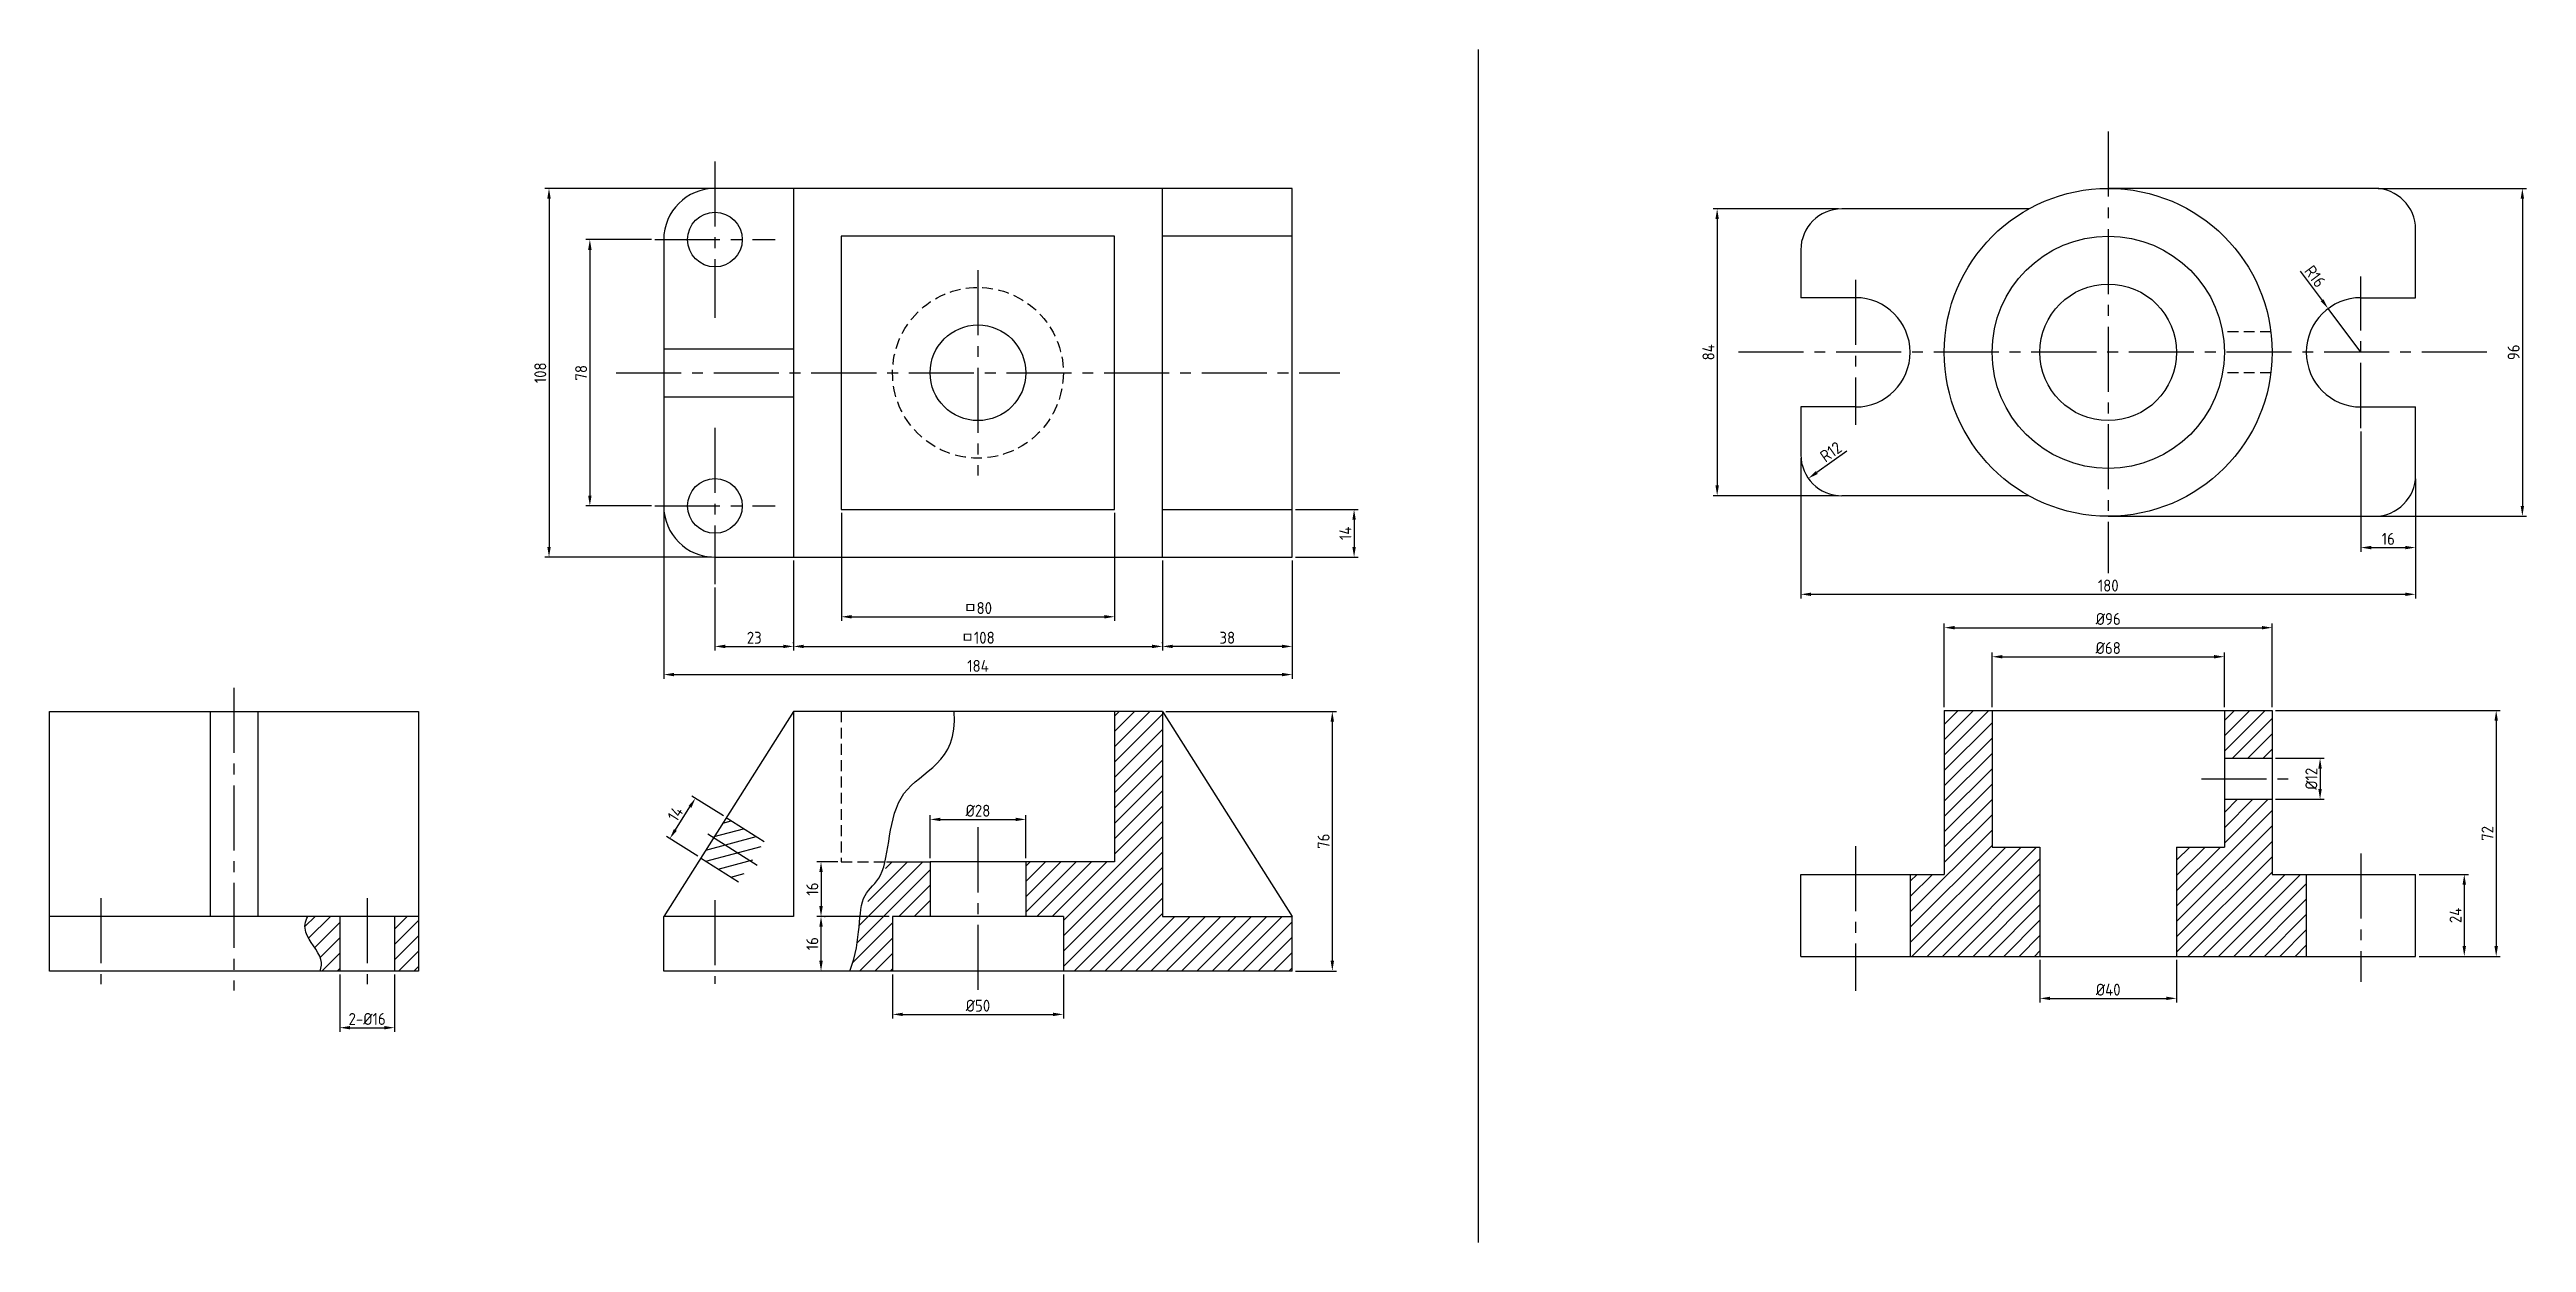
# Model space of a CAD drawing. Header units: millimetres. Extents: x 0 to 3615, y 0 to 1042.
# Drawn here: x 2890 to 3615, y 231 to 580 of the extents above; entities that cross this region are included whole.
import ezdxf

# ---------------------------------------------------------------- set-up
doc = ezdxf.new("R2010")
doc.units = ezdxf.units.MM
doc.linetypes.add('CENTER2', pattern=[28.575, 19.05, -3.175, 3.175, -3.175])
doc.linetypes.add('HIDDEN2', pattern=[4.7625, 3.175, -1.5875])
for name, color, linetype in [('가는실선', 7, 'Continuous'), ('숨은선', 2, 'HIDDEN2'), ('외형선', 3, 'Continuous'), ('중심선', 7, 'CENTER2')]:
    doc.layers.add(name, color=color, linetype=linetype)
doc.styles.get("Standard").update_dxf_attribs({"font": 'isocp.shx', "bigfont": 'whgtxt.shx'})
doc.dimstyles.new('ISO-25', dxfattribs={"dimtxt": 3.5, "dimasz": 3, "dimexe": 1.2, "dimexo": 1, "dimgap": 0.8, "dimtad": 1, "dimdec": 3, "dimdsep": 46, "dimtxsty": 'Standard', "dimcen": 0, "dimclrd": 7, "dimclre": 7, "dimclrt": 2, "dimadec": 0, "dimazin": 2, "dimtfac": 1, "dimtdec": 3, "dimtmove": 0, "dimatfit": 3, "dimfxl": 0, "dimlwd": -1, "dimlwe": -1, "dimarcsym": 0})

msp = doc.modelspace()

# ---------------------------------------------------------------- blocks, each defined once
blk = doc.blocks.new('*D84')
at = {"layer": 'Defpoints', "color": 0}
for p in [(3067.05, 524.67), (3048.04, 446.67), (3067.05, 446.67)]:
    blk.add_point(p, dxfattribs=at)
at = {"layer": '외형선', "color": 7}
for p, q in [((3066.05, 524.67), (3046.84, 524.67)), ((3048.04, 521.67), (3048.04, 449.67)), ((3066.05, 446.67), (3046.84, 446.67))]:
    blk.add_line(p, q, dxfattribs=at)
for points in [[(3047.54, 521.67), (3048.54, 521.67), (3048.04, 524.67)], [(3047.54, 449.67), (3048.54, 449.67), (3048.04, 446.67)]]:
    blk.add_solid(points, dxfattribs=at)
at = {"layer": '외형선', "color": 2, "insert": (3045.49, 485.67), "char_height": 3.5, "attachment_point": 5, "rotation": 90}
blk.add_mtext('78', dxfattribs=at)
blk = doc.blocks.new('*D85')
at = {"layer": 'Defpoints', "color": 0}
for p in [(3084.67, 539.67), (3036.08, 431.67), (3084.67, 431.67)]:
    blk.add_point(p, dxfattribs=at)
at = {"layer": '외형선', "color": 7}
for p, q in [((3083.67, 539.67), (3034.88, 539.67)), ((3036.08, 536.67), (3036.08, 434.67)), ((3083.67, 431.67), (3034.88, 431.67))]:
    blk.add_line(p, q, dxfattribs=at)
for points in [[(3035.58, 536.67), (3036.58, 536.67), (3036.08, 539.67)], [(3035.58, 434.67), (3036.58, 434.67), (3036.08, 431.67)]]:
    blk.add_solid(points, dxfattribs=at)
at = {"layer": '외형선', "color": 2, "insert": (3033.53, 485.67), "char_height": 3.5, "attachment_point": 5, "rotation": 90}
blk.add_mtext('108', dxfattribs=at)
blk = doc.blocks.new('*D86')
at = {"layer": 'Defpoints', "color": 0}
for p in [(3253.67, 445.67), (3253.67, 431.67), (3271.79, 431.67)]:
    blk.add_point(p, dxfattribs=at)
at = {"layer": '외형선', "color": 7}
for p, q in [((3254.67, 445.67), (3272.99, 445.67)), ((3271.79, 442.67), (3271.79, 434.67)), ((3254.67, 431.67), (3272.99, 431.67))]:
    blk.add_line(p, q, dxfattribs=at)
for points in [[(3271.29, 442.67), (3272.29, 442.67), (3271.79, 445.67)], [(3271.29, 434.67), (3272.29, 434.67), (3271.79, 431.67)]]:
    blk.add_solid(points, dxfattribs=at)
at = {"layer": '외형선', "color": 2, "insert": (3269.24, 438.67), "char_height": 3.5, "attachment_point": 5, "rotation": 90}
blk.add_mtext('14', dxfattribs=at)
blk = doc.blocks.new('*D87')
at = {"layer": 'Defpoints', "color": 0}
for p in [(3121.67, 445.67), (3201.67, 445.67), (3201.67, 414.23)]:
    blk.add_point(p, dxfattribs=at)
at = {"layer": '외형선', "color": 7}
for p, q in [((3121.67, 444.67), (3121.67, 413.03)), ((3201.67, 444.67), (3201.67, 413.03)), ((3124.67, 414.23), (3198.67, 414.23))]:
    blk.add_line(p, q, dxfattribs=at)
for points in [[(3124.67, 414.73), (3124.67, 413.73), (3121.67, 414.23)], [(3198.67, 414.73), (3198.67, 413.73), (3201.67, 414.23)]]:
    blk.add_solid(points, dxfattribs=at)
at = {"layer": '외형선', "color": 2, "insert": (3161.67, 416.78), "char_height": 3.5, "attachment_point": 5}
blk.add_mtext('ㅁ80', dxfattribs=at)
blk = doc.blocks.new('*D88')
at = {"layer": 'Defpoints', "color": 0}
for p in [(3107.67, 431.67), (3215.67, 431.67), (3215.67, 405.55)]:
    blk.add_point(p, dxfattribs=at)
at = {"layer": '외형선', "color": 7}
for p, q in [((3107.67, 430.67), (3107.67, 404.35)), ((3215.67, 430.67), (3215.67, 404.35)), ((3110.67, 405.55), (3212.67, 405.55))]:
    blk.add_line(p, q, dxfattribs=at)
for points in [[(3110.67, 406.05), (3110.67, 405.05), (3107.67, 405.55)], [(3212.67, 406.05), (3212.67, 405.05), (3215.67, 405.55)]]:
    blk.add_solid(points, dxfattribs=at)
at = {"layer": '외형선', "color": 2, "insert": (3161.67, 408.1), "char_height": 3.5, "attachment_point": 5}
blk.add_mtext('ㅁ108', dxfattribs=at)
blk = doc.blocks.new('*D89')
at = {"layer": 'Defpoints', "color": 0}
for p in [(3215.67, 386.5), (3253.67, 310.5), (3265.42, 310.5)]:
    blk.add_point(p, dxfattribs=at)
at = {"layer": '외형선', "color": 7}
for p, q in [((3216.67, 386.5), (3266.62, 386.5)), ((3265.42, 383.5), (3265.42, 313.5)), ((3254.67, 310.5), (3266.62, 310.5))]:
    blk.add_line(p, q, dxfattribs=at)
for points in [[(3264.92, 383.5), (3265.92, 383.5), (3265.42, 386.5)], [(3264.92, 313.5), (3265.92, 313.5), (3265.42, 310.5)]]:
    blk.add_solid(points, dxfattribs=at)
at = {"layer": '외형선', "color": 2, "insert": (3262.87, 348.5), "char_height": 3.5, "attachment_point": 5, "rotation": 90}
blk.add_mtext('76', dxfattribs=at)
blk = doc.blocks.new('*D90')
at = {"layer": 'Defpoints', "color": 0}
for p in [(2974.84, 310.5), (2990.84, 310.5), (2990.84, 293.91)]:
    blk.add_point(p, dxfattribs=at)
at = {"layer": '외형선', "color": 7}
for p, q in [((2974.84, 309.5), (2974.84, 292.71)), ((2990.84, 309.5), (2990.84, 292.71)), ((2977.84, 293.91), (2987.84, 293.91))]:
    blk.add_line(p, q, dxfattribs=at)
for points in [[(2977.84, 294.41), (2977.84, 293.41), (2974.84, 293.91)], [(2987.84, 294.41), (2987.84, 293.41), (2990.84, 293.91)]]:
    blk.add_solid(points, dxfattribs=at)
at = {"layer": '외형선', "color": 2, "insert": (2982.84, 296.46), "char_height": 3.5, "attachment_point": 5}
blk.add_mtext('2-%%C16', dxfattribs=at)
blk = doc.blocks.new('*D92')
at = {"layer": 'Defpoints', "color": 0}
for p in [(3175.67, 354.89), (3147.67, 342.5), (3175.67, 342.5)]:
    blk.add_point(p, dxfattribs=at)
at = {"layer": '외형선', "color": 7}
for p, q in [((3147.67, 343.5), (3147.67, 356.09)), ((3175.67, 343.5), (3175.67, 356.09)), ((3150.67, 354.89), (3172.67, 354.89))]:
    blk.add_line(p, q, dxfattribs=at)
for points in [[(3150.67, 355.39), (3150.67, 354.39), (3147.67, 354.89)], [(3172.67, 355.39), (3172.67, 354.39), (3175.67, 354.89)]]:
    blk.add_solid(points, dxfattribs=at)
at = {"layer": '외형선', "color": 2, "insert": (3161.67, 357.44), "char_height": 3.5, "attachment_point": 5}
blk.add_mtext('%%C28', dxfattribs=at)
blk = doc.blocks.new('*D93')
at = {"layer": 'Defpoints', "color": 0}
for p in [(3136.67, 310.5), (3186.67, 310.5), (3186.67, 297.8)]:
    blk.add_point(p, dxfattribs=at)
at = {"layer": '외형선', "color": 7}
for p, q in [((3136.67, 309.5), (3136.67, 296.6)), ((3186.67, 309.5), (3186.67, 296.6)), ((3139.67, 297.8), (3183.67, 297.8))]:
    blk.add_line(p, q, dxfattribs=at)
for points in [[(3139.67, 298.3), (3139.67, 297.3), (3136.67, 297.8)], [(3183.67, 298.3), (3183.67, 297.3), (3186.67, 297.8)]]:
    blk.add_solid(points, dxfattribs=at)
at = {"layer": '외형선', "color": 2, "insert": (3161.67, 300.35), "char_height": 3.5, "attachment_point": 5}
blk.add_mtext('%%C50', dxfattribs=at)
blk = doc.blocks.new('*D94')
at = {"layer": 'Defpoints', "color": 0}
for p in [(3078.96, 361.11), (3087.97, 355.4), (3080.48, 343.57)]:
    blk.add_point(p, dxfattribs=at)
at = {"layer": '외형선', "color": 7}
for p, q in [((3073.07, 351.81), (3077.35, 358.57)), ((3087.12, 355.94), (3077.94, 361.75)), ((3079.63, 344.11), (3070.45, 349.92))]:
    blk.add_line(p, q, dxfattribs=at)
for points in [[(3076.93, 358.84), (3077.77, 358.3), (3078.96, 361.11)], [(3072.65, 352.08), (3073.49, 351.55), (3071.47, 349.28)]]:
    blk.add_solid(points, dxfattribs=at)
at = {"layer": '외형선', "color": 2, "insert": (3073.06, 356.56), "char_height": 3.5, "attachment_point": 5, "rotation": 57.65256}
blk.add_mtext('14', dxfattribs=at)
blk = doc.blocks.new('*D95')
at = {"layer": 'Defpoints', "color": 0}
for p in [(3115.72, 326.5), (3136.67, 326.5), (3121.14, 310.5)]:
    blk.add_point(p, dxfattribs=at)
at = {"layer": '외형선', "color": 7}
for p, q in [((3135.67, 326.5), (3114.52, 326.5)), ((3115.72, 313.5), (3115.72, 323.5)), ((3120.14, 310.5), (3114.52, 310.5))]:
    blk.add_line(p, q, dxfattribs=at)
for points in [[(3115.22, 323.5), (3116.22, 323.5), (3115.72, 326.5)], [(3115.22, 313.5), (3116.22, 313.5), (3115.72, 310.5)]]:
    blk.add_solid(points, dxfattribs=at)
at = {"layer": '외형선', "color": 2, "insert": (3113.17, 318.5), "char_height": 3.5, "attachment_point": 5, "rotation": 90}
blk.add_mtext('16', dxfattribs=at)
blk = doc.blocks.new('*D96')
at = {"layer": 'Defpoints', "color": 0}
for p in [(3121.67, 342.5), (3115.72, 326.5), (3115.72, 326.5)]:
    blk.add_point(p, dxfattribs=at)
at = {"layer": '외형선', "color": 7}
for p, q in [((3120.67, 342.5), (3114.52, 342.5)), ((3115.72, 339.5), (3115.72, 329.5)), ((3116.72, 326.5), (3116.92, 326.5))]:
    blk.add_line(p, q, dxfattribs=at)
for points in [[(3115.22, 339.5), (3116.22, 339.5), (3115.72, 342.5)], [(3115.22, 329.5), (3116.22, 329.5), (3115.72, 326.5)]]:
    blk.add_solid(points, dxfattribs=at)
at = {"layer": '외형선', "color": 2, "insert": (3113.17, 334.5), "char_height": 3.5, "attachment_point": 5, "rotation": 90}
blk.add_mtext('16', dxfattribs=at)
blk = doc.blocks.new('*D97')
at = {"layer": 'Defpoints', "color": 0}
for p in [(3084.67, 423.78), (3107.67, 405.55), (3107.67, 405.55)]:
    blk.add_point(p, dxfattribs=at)
at = {"layer": '외형선', "color": 7}
for p, q in [((3084.67, 422.78), (3084.67, 404.35)), ((3107.67, 406.55), (3107.67, 406.75)), ((3087.67, 405.55), (3104.67, 405.55))]:
    blk.add_line(p, q, dxfattribs=at)
for points in [[(3087.67, 406.05), (3087.67, 405.05), (3084.67, 405.55)], [(3104.67, 406.05), (3104.67, 405.05), (3107.67, 405.55)]]:
    blk.add_solid(points, dxfattribs=at)
at = {"layer": '외형선', "color": 2, "insert": (3096.17, 408.1), "char_height": 3.5, "attachment_point": 5}
blk.add_mtext('23', dxfattribs=at)
blk = doc.blocks.new('*D98')
at = {"layer": 'Defpoints', "color": 0}
for p in [(3253.67, 431.67), (3215.67, 405.55), (3215.67, 405.55)]:
    blk.add_point(p, dxfattribs=at)
at = {"layer": '외형선', "color": 7}
for p, q in [((3253.67, 430.67), (3253.67, 404.35)), ((3215.67, 406.55), (3215.67, 406.75)), ((3250.67, 405.55), (3218.67, 405.55))]:
    blk.add_line(p, q, dxfattribs=at)
for points in [[(3218.67, 406.05), (3218.67, 405.05), (3215.67, 405.55)], [(3250.67, 406.05), (3250.67, 405.05), (3253.67, 405.55)]]:
    blk.add_solid(points, dxfattribs=at)
at = {"layer": '외형선', "color": 2, "insert": (3234.67, 408.1), "char_height": 3.5, "attachment_point": 5}
blk.add_mtext('38', dxfattribs=at)
blk = doc.blocks.new('*D99')
at = {"layer": 'Defpoints', "color": 0}
for p in [(3069.67, 446.67), (3253.67, 405.55), (3253.67, 397.3)]:
    blk.add_point(p, dxfattribs=at)
at = {"layer": '외형선', "color": 7}
for p, q in [((3069.67, 445.67), (3069.67, 396.1)), ((3253.67, 404.55), (3253.67, 396.1)), ((3072.67, 397.3), (3250.67, 397.3))]:
    blk.add_line(p, q, dxfattribs=at)
for points in [[(3072.67, 397.8), (3072.67, 396.8), (3069.67, 397.3)], [(3250.67, 397.8), (3250.67, 396.8), (3253.67, 397.3)]]:
    blk.add_solid(points, dxfattribs=at)
at = {"layer": '외형선', "color": 2, "insert": (3161.67, 399.85), "char_height": 3.5, "attachment_point": 5}
blk.add_mtext('184', dxfattribs=at)
blk = doc.blocks.new('*D103')
at = {"layer": 'Defpoints', "color": 0}
for p in [(3526.59, 402.53), (3458.59, 386.79), (3526.59, 386.79)]:
    blk.add_point(p, dxfattribs=at)
at = {"layer": '외형선', "color": 7}
for p, q in [((3458.59, 387.79), (3458.59, 403.73)), ((3461.59, 402.53), (3523.59, 402.53)), ((3526.59, 387.79), (3526.59, 403.73))]:
    blk.add_line(p, q, dxfattribs=at)
for points in [[(3461.59, 403.03), (3461.59, 402.03), (3458.59, 402.53)], [(3523.59, 403.03), (3523.59, 402.03), (3526.59, 402.53)]]:
    blk.add_solid(points, dxfattribs=at)
at = {"layer": '외형선', "color": 2, "insert": (3492.59, 405.08), "char_height": 3.5, "attachment_point": 5}
blk.add_mtext('%%C68', dxfattribs=at)
blk = doc.blocks.new('*D104')
at = {"layer": 'Defpoints', "color": 0}
for p in [(3472.59, 314.79), (3512.59, 314.79), (3512.59, 302.49)]:
    blk.add_point(p, dxfattribs=at)
at = {"layer": '외형선', "color": 7}
for p, q in [((3472.59, 313.79), (3472.59, 301.29)), ((3512.59, 313.79), (3512.59, 301.29)), ((3475.59, 302.49), (3509.59, 302.49))]:
    blk.add_line(p, q, dxfattribs=at)
for points in [[(3475.59, 302.99), (3475.59, 301.99), (3472.59, 302.49)], [(3509.59, 302.99), (3509.59, 301.99), (3512.59, 302.49)]]:
    blk.add_solid(points, dxfattribs=at)
at = {"layer": '외형선', "color": 2, "insert": (3492.59, 305.04), "char_height": 3.5, "attachment_point": 5}
blk.add_mtext('%%C40', dxfattribs=at)
blk = doc.blocks.new('*D105')
at = {"layer": 'Defpoints', "color": 0}
for p in [(3540.59, 411.04), (3444.59, 386.79), (3540.59, 386.79)]:
    blk.add_point(p, dxfattribs=at)
at = {"layer": '외형선', "color": 7}
for p, q in [((3444.59, 387.79), (3444.59, 412.24)), ((3447.59, 411.04), (3537.59, 411.04)), ((3540.59, 387.79), (3540.59, 412.24))]:
    blk.add_line(p, q, dxfattribs=at)
for points in [[(3447.59, 411.54), (3447.59, 410.54), (3444.59, 411.04)], [(3537.59, 411.54), (3537.59, 410.54), (3540.59, 411.04)]]:
    blk.add_solid(points, dxfattribs=at)
at = {"layer": '외형선', "color": 2, "insert": (3492.59, 413.59), "char_height": 3.5, "attachment_point": 5}
blk.add_mtext('%%C96', dxfattribs=at)
blk = doc.blocks.new('*D106')
at = {"layer": 'Defpoints', "color": 0}
for p in [(3540.59, 372.79), (3540.59, 360.79), (3554.61, 360.79)]:
    blk.add_point(p, dxfattribs=at)
at = {"layer": '외형선', "color": 7}
for p, q in [((3541.59, 372.79), (3555.81, 372.79)), ((3554.61, 369.79), (3554.61, 363.79)), ((3541.59, 360.79), (3555.81, 360.79))]:
    blk.add_line(p, q, dxfattribs=at)
for points in [[(3554.11, 369.79), (3555.11, 369.79), (3554.61, 372.79)], [(3554.11, 363.79), (3555.11, 363.79), (3554.61, 360.79)]]:
    blk.add_solid(points, dxfattribs=at)
at = {"layer": '외형선', "color": 2, "insert": (3552.06, 366.79), "char_height": 3.5, "attachment_point": 5, "rotation": 90}
blk.add_mtext('%%C12', dxfattribs=at)
blk = doc.blocks.new('*D107')
at = {"layer": 'Defpoints', "color": 0}
for p in [(3414.59, 533.67), (3378.09, 449.67), (3414.59, 449.67)]:
    blk.add_point(p, dxfattribs=at)
at = {"layer": '외형선', "color": 7}
for p, q in [((3413.59, 533.67), (3376.89, 533.67)), ((3378.09, 530.67), (3378.09, 452.67)), ((3413.59, 449.67), (3376.89, 449.67))]:
    blk.add_line(p, q, dxfattribs=at)
for points in [[(3377.59, 530.67), (3378.59, 530.67), (3378.09, 533.67)], [(3377.59, 452.67), (3378.59, 452.67), (3378.09, 449.67)]]:
    blk.add_solid(points, dxfattribs=at)
at = {"layer": '외형선', "color": 2, "insert": (3375.54, 491.67), "char_height": 3.5, "attachment_point": 5, "rotation": 90}
blk.add_mtext('84', dxfattribs=at)
blk = doc.blocks.new('*D108')
at = {"layer": 'Defpoints', "color": 0}
for p in [(3570.59, 539.67), (3570.59, 443.67), (3613.84, 443.67)]:
    blk.add_point(p, dxfattribs=at)
at = {"layer": '외형선', "color": 7}
for p, q in [((3571.59, 539.67), (3615.04, 539.67)), ((3613.84, 536.67), (3613.84, 446.67)), ((3571.59, 443.67), (3615.04, 443.67))]:
    blk.add_line(p, q, dxfattribs=at)
for points in [[(3613.34, 536.67), (3614.34, 536.67), (3613.84, 539.67)], [(3613.34, 446.67), (3614.34, 446.67), (3613.84, 443.67)]]:
    blk.add_solid(points, dxfattribs=at)
at = {"layer": '외형선', "color": 2, "insert": (3611.29, 491.67), "char_height": 3.5, "attachment_point": 5, "rotation": 90}
blk.add_mtext('96', dxfattribs=at)
blk = doc.blocks.new('*D109')
at = {"layer": 'Defpoints', "color": 0}
for p in [(3557, 504.47), (3566.59, 491.67)]:
    blk.add_point(p, dxfattribs=at)
at = {"layer": '외형선', "color": 7}
for p, q in [((3548.77, 515.46), (3555.2, 506.88)), ((3566.59, 491.67), (3557, 504.47))]:
    blk.add_line(p, q, dxfattribs=at)
blk.add_solid([(3555.6, 507.18), (3554.8, 506.58), (3557, 504.47)], dxfattribs=at)
at = {"layer": '외형선', "color": 2, "insert": (3553.13, 513.9), "char_height": 3.5, "attachment_point": 5, "rotation": 306.82791}
blk.add_mtext('R16', dxfattribs=at)
blk = doc.blocks.new('*D110')
at = {"layer": 'Defpoints', "color": 0}
for p in [(3414.59, 461.67), (3404.8, 454.72)]:
    blk.add_point(p, dxfattribs=at)
at = {"layer": '외형선', "color": 7}
blk.add_line((3416.02, 462.69), (3407.25, 456.46), dxfattribs=at)
blk.add_solid([(3406.96, 456.87), (3407.54, 456.05), (3404.8, 454.72)], dxfattribs=at)
at = {"layer": '외형선', "color": 2, "insert": (3411.38, 462.52), "char_height": 3.5, "attachment_point": 5, "rotation": 35.36223}
blk.add_mtext('R12', dxfattribs=at)
blk = doc.blocks.new('*D111')
at = {"layer": 'Defpoints', "color": 0}
for p in [(3566.59, 469.5), (3582.59, 455.67), (3582.59, 434.49)]:
    blk.add_point(p, dxfattribs=at)
at = {"layer": '외형선', "color": 7}
for p, q in [((3566.59, 468.5), (3566.59, 433.29)), ((3582.59, 454.67), (3582.59, 433.29)), ((3569.59, 434.49), (3579.59, 434.49))]:
    blk.add_line(p, q, dxfattribs=at)
for points in [[(3569.59, 434.99), (3569.59, 433.99), (3566.59, 434.49)], [(3579.59, 434.99), (3579.59, 433.99), (3582.59, 434.49)]]:
    blk.add_solid(points, dxfattribs=at)
at = {"layer": '외형선', "color": 2, "insert": (3574.59, 437.04), "char_height": 3.5, "attachment_point": 5}
blk.add_mtext('16', dxfattribs=at)
blk = doc.blocks.new('*D112')
at = {"layer": 'Defpoints', "color": 0}
for p in [(3582.59, 338.79), (3582.59, 314.79), (3596.83, 314.79)]:
    blk.add_point(p, dxfattribs=at)
at = {"layer": '외형선', "color": 7}
for p, q in [((3583.59, 338.79), (3598.03, 338.79)), ((3596.83, 335.79), (3596.83, 317.79)), ((3583.59, 314.79), (3598.03, 314.79))]:
    blk.add_line(p, q, dxfattribs=at)
for points in [[(3596.33, 335.79), (3597.33, 335.79), (3596.83, 338.79)], [(3596.33, 317.79), (3597.33, 317.79), (3596.83, 314.79)]]:
    blk.add_solid(points, dxfattribs=at)
at = {"layer": '외형선', "color": 2, "insert": (3594.28, 326.79), "char_height": 3.5, "attachment_point": 5, "rotation": 90}
blk.add_mtext('24', dxfattribs=at)
blk = doc.blocks.new('*D113')
at = {"layer": 'Defpoints', "color": 0}
for p in [(3540.59, 386.79), (3596.83, 314.79), (3606.18, 314.79)]:
    blk.add_point(p, dxfattribs=at)
at = {"layer": '외형선', "color": 7}
for p, q in [((3541.59, 386.79), (3607.38, 386.79)), ((3606.18, 383.79), (3606.18, 317.79)), ((3597.83, 314.79), (3607.38, 314.79))]:
    blk.add_line(p, q, dxfattribs=at)
for points in [[(3605.68, 383.79), (3606.68, 383.79), (3606.18, 386.79)], [(3605.68, 317.79), (3606.68, 317.79), (3606.18, 314.79)]]:
    blk.add_solid(points, dxfattribs=at)
at = {"layer": '외형선', "color": 2, "insert": (3603.63, 350.79), "char_height": 3.5, "attachment_point": 5, "rotation": 90}
blk.add_mtext('72', dxfattribs=at)
blk = doc.blocks.new('*D114')
at = {"layer": 'Defpoints', "color": 0}
for p in [(3402.59, 461.67), (3582.59, 434.49), (3582.59, 420.81)]:
    blk.add_point(p, dxfattribs=at)
at = {"layer": '외형선', "color": 7}
for p, q in [((3402.59, 460.67), (3402.59, 419.61)), ((3582.59, 433.49), (3582.59, 419.61)), ((3405.59, 420.81), (3579.59, 420.81))]:
    blk.add_line(p, q, dxfattribs=at)
for points in [[(3405.59, 421.31), (3405.59, 420.31), (3402.59, 420.81)], [(3579.59, 421.31), (3579.59, 420.31), (3582.59, 420.81)]]:
    blk.add_solid(points, dxfattribs=at)
at = {"layer": '외형선', "color": 2, "insert": (3492.59, 423.36), "char_height": 3.5, "attachment_point": 5}
blk.add_mtext('180', dxfattribs=at)

# ---------------------------------------------------------------- dimensions: what is measured, and where the dimension line sits
at = {"layer": '외형선'}
for base, p1, p2, picture, middle in [((3036.0822, 431.6744), (3084.666, 539.6744), (3084.666, 431.6744), '*D85', (3033.5322, 485.6744)), ((3613.8403, 443.6673), (3570.588, 539.6673), (3570.588, 443.6673), '*D108', (3611.2903, 491.6673)), ((3378.0949, 449.6673), (3414.588, 533.6673), (3414.588, 449.6673), '*D107', (3375.5449, 491.6673)), ((3048.0353, 446.6744), (3067.0462, 524.6744), (3067.0462, 446.6744), '*D84', (3045.4853, 485.6744)), ((3271.788, 431.6744), (3253.666, 445.6744), (3253.666, 431.6744), '*D86', (3269.238, 438.6744)), ((3265.4197, 310.5031), (3215.666, 386.5031), (3253.666, 310.5031), '*D89', (3262.8697, 348.5031)), ((3606.1821, 314.7905), (3540.588, 386.7905), (3596.8346, 314.7905), '*D113', (3603.6317, 350.7905)), ((3115.7208, 326.5031), (3121.666, 342.5031), (3115.7208, 326.5031), '*D96', (3113.1708, 334.5031)), ((3596.8346, 314.7905), (3582.588, 338.7905), (3582.588, 314.7905), '*D112', (3594.2842, 326.7905)), ((3115.7208, 326.5031), (3121.1352, 310.5031), (3136.666, 326.5031), '*D95', (3113.1708, 318.5031))]:
    dim = msp.add_linear_dim(base=base, p1=p1, p2=p2, angle=90, dimstyle='ISO-25', dxfattribs=at)
    dim.commit()
    dim.dimension.update_dxf_attribs({"geometry": picture, "text_midpoint": middle})
dim = msp.add_radius_dim(center=(3566.588, 491.6673), mpoint=(3556.9974, 504.4744), dimstyle='ISO-25', dxfattribs=at)
dim.commit()
dim.dimension.update_dxf_attribs({"geometry": '*D109', "text_midpoint": (3553.1272, 513.8967)})
dim = msp.add_radius_dim(center=(3414.588, 461.6673), mpoint=(3404.8019, 454.7224), dimstyle='ISO-25', dxfattribs=at)
dim.commit()
dim.dimension.update_dxf_attribs({"geometry": '*D110', "text_midpoint": (3412.8592, 460.4405), "dimtype": 164})
for base, p1, p2, picture, middle in [((3582.588, 434.4908), (3566.588, 469.5032), (3582.588, 455.6673), '*D111', (3574.588, 437.0408)), ((3582.588, 420.805), (3402.588, 461.6673), (3582.588, 434.4908), '*D114', (3492.588, 423.355)), ((3253.666, 397.3041), (3069.666, 446.6744), (3253.666, 405.5546), '*D99', (3161.666, 399.8541)), ((3215.666, 405.5546), (3253.666, 431.6744), (3215.666, 405.5546), '*D98', (3234.666, 408.1046)), ((3107.666, 405.5546), (3084.666, 423.7847), (3107.666, 405.5546), '*D97', (3096.166, 408.105))]:
    dim = msp.add_linear_dim(base=base, p1=p1, p2=p2, dimstyle='ISO-25', dxfattribs=at)
    dim.commit()
    dim.dimension.update_dxf_attribs({"geometry": picture, "text_midpoint": middle})
for base, p1, p2, text, picture, middle in [((3201.666, 414.2268), (3121.666, 445.6744), (3201.666, 445.6744), 'ㅁ<>', '*D87', (3161.666, 416.7768)), ((3215.666, 405.5546), (3107.666, 431.6744), (3215.666, 431.6744), 'ㅁ<>', '*D88', (3161.666, 408.1046)), ((3540.588, 411.0405), (3444.588, 386.7905), (3540.588, 386.7905), '%%C<>', '*D105', (3492.588, 413.5905)), ((3526.588, 402.5259), (3458.588, 386.7905), (3526.588, 386.7905), '%%C<>', '*D103', (3492.588, 405.0759)), ((3175.666, 354.893), (3147.666, 342.5031), (3175.666, 342.5031), '%%C<>', '*D92', (3161.666, 357.4434)), ((3512.588, 302.4881), (3472.588, 314.7905), (3512.588, 314.7905), '%%C<>', '*D104', (3492.588, 305.0381)), ((2990.8436, 293.9093), (2974.8436, 310.5031), (2990.8436, 310.5031), '2-%%C<>', '*D90', (2982.8436, 296.4597)), ((3186.666, 297.8034), (3136.666, 310.5031), (3186.666, 310.5031), '%%C<>', '*D93', (3161.666, 300.3534))]:
    dim = msp.add_linear_dim(base=base, p1=p1, p2=p2, text=text, dimstyle='ISO-25', dxfattribs=at)
    dim.commit()
    dim.dimension.update_dxf_attribs({"geometry": picture, "text_midpoint": middle})
dim = msp.add_linear_dim(base=(3554.6095, 360.7905), p1=(3540.588, 372.7905), p2=(3540.588, 360.7905), angle=90, text='%%C<>', dimstyle='ISO-25', dxfattribs=at)
dim.commit()
dim.dimension.update_dxf_attribs({"geometry": '*D106', "text_midpoint": (3552.0591, 366.7905)})
dim = msp.add_aligned_dim(p1=(3080.4769, 343.5729), p2=(3087.9676, 355.4004), distance=10.6654, dimstyle='ISO-25', dxfattribs=at)
dim.commit()
dim.dimension.update_dxf_attribs({"geometry": '*D94', "text_midpoint": (3073.0576, 356.5576)})

# ---------------------------------------------------------------- hatches: boundary and pattern name
at = {"layer": '가는실선'}
h = msp.add_hatch(dxfattribs=at)
h.set_pattern_fill('ANSI31', color=256)
h.set_pattern_definition([(45, (251.7156, 75.4033), (-2.245064, 2.245064), [])])
h.paths.add_polyline_path([(3201.666, 342.5031), (3175.666, 342.5031), (3175.666, 326.5031), (3186.666, 326.5031), (3186.666, 310.5031), (3253.666, 310.5031), (3253.666, 326.5031), (3215.666, 326.5031), (3215.666, 386.5031), (3201.666, 386.5031)])
h.paths.add_polyline_path([(3126.9744, 324.7894), (3126.9637, 324.67), (3126.941, 324.416), (3126.9181, 324.1599), (3126.8949, 323.9017), (3126.8714, 323.6415), (3126.8475, 323.3793), (3126.823, 323.115), (3126.798, 322.8488), (3126.7722, 322.5807), (3126.7456, 322.3106), (3126.7182, 322.0386), (3126.6897, 321.7647), (3126.6602, 321.489), (3126.6296, 321.2114), (3126.5977, 320.932), (3126.5644, 320.6508), (3126.5298, 320.3678), (3126.4936, 320.083), (3126.4558, 319.7966), (3126.4163, 319.5084), (3126.375, 319.2185), (3126.3319, 318.9269), (3126.2867, 318.6337), (3126.2396, 318.3389), (3126.1902, 318.0425), (3126.1387, 317.7445), (3126.0848, 317.4449), (3126.0285, 317.1438), (3125.9697, 316.8411), (3125.9082, 316.537), (3125.8441, 316.2314), (3125.7773, 315.9243), (3125.7075, 315.6158), (3125.6348, 315.3059), (3125.5591, 314.9946), (3125.4802, 314.682), (3125.3981, 314.368), (3125.3126, 314.0527), (3125.2238, 313.7361), (3125.1314, 313.4182), (3125.0355, 313.099), (3124.9359, 312.7786), (3124.8325, 312.457), (3124.7253, 312.1342), (3124.6141, 311.8102), (3124.4989, 311.4851), (3124.3795, 311.1589), (3124.256, 310.8315), (3124.1281, 310.5031), (3136.666, 310.5031), (3136.666, 326.5031), (3147.666, 326.5031), (3147.666, 342.5031), (3134.9576, 342.5031), (3134.9359, 342.3609), (3134.914, 342.2196), (3134.8917, 342.0792), (3134.8691, 341.9399), (3134.8462, 341.8015), (3134.823, 341.6641), (3134.7994, 341.5278), (3134.7755, 341.3924), (3134.7512, 341.2582), (3134.7265, 341.1249), (3134.7014, 340.9928), (3134.6758, 340.8618), (3134.6499, 340.7319), (3134.6235, 340.6031), (3134.5967, 340.4755), (3134.5694, 340.3491), (3134.5416, 340.2238), (3134.5133, 340.0997), (3134.4845, 339.9768), (3134.4552, 339.8552), (3134.4254, 339.7348), (3134.395, 339.6157), (3134.3641, 339.4979), (3134.3326, 339.3813), (3134.3005, 339.2661), (3134.2678, 339.1522), (3134.2345, 339.0397), (3134.2005, 338.9285), (3134.166, 338.8187), (3134.1307, 338.7103), (3134.0949, 338.6033), (3134.0583, 338.4977), (3134.0211, 338.3935), (3133.9832, 338.2906), (3133.9447, 338.1891), (3133.9056, 338.0889), (3133.8658, 337.9899), (3133.8255, 337.8922), (3133.7845, 337.7956), (3133.7429, 337.7002), (3133.7008, 337.606), (3133.6581, 337.5128), (3133.6149, 337.4207), (3133.5711, 337.3297), (3133.5268, 337.2396), (3133.4819, 337.1505), (3133.4366, 337.0623), (3133.3907, 336.975), (3133.3444, 336.8886), (3133.2976, 336.8031), (3133.2503, 336.7183), (3133.2025, 336.6343), (3133.1543, 336.5511), (3133.1057, 336.4685), (3133.0567, 336.3867), (3133.0072, 336.3054), (3132.9574, 336.2248), (3132.9071, 336.1448), (3132.8565, 336.0652), (3132.8055, 335.9863), (3132.7542, 335.9077), (3132.7025, 335.8297), (3132.6504, 335.752), (3132.5981, 335.6747), (3132.5454, 335.5978), (3132.4924, 335.5212), (3132.4392, 335.4449), (3132.3856, 335.3688), (3132.3318, 335.2929), (3132.2777, 335.2172), (3132.2234, 335.1417), (3132.1688, 335.0663), (3132.114, 334.991), (3132.059, 334.9157), (3132.0038, 334.8405), (3131.9484, 334.7653), (3131.8928, 334.69), (3131.837, 334.6146), (3131.7811, 334.5391), (3131.725, 334.4635), (3131.6688, 334.3877), (3131.6125, 334.3117), (3131.556, 334.2355), (3131.4994, 334.159), (3131.4428, 334.0822), (3131.386, 334.0051), (3131.3292, 333.9276), (3131.2723, 333.8497), (3131.2154, 333.7714), (3131.1584, 333.6926), (3131.1014, 333.6133), (3131.0443, 333.5335), (3130.9873, 333.4531), (3130.9303, 333.3721), (3130.8732, 333.2905), (3130.8162, 333.2082), (3130.7593, 333.1252), (3130.7024, 333.0416), (3130.6455, 332.9571), (3130.5887, 332.8719), (3130.532, 332.7858), (3130.4754, 332.6989), (3130.4188, 332.6111), (3130.3624, 332.5224), (3130.3061, 332.4327), (3130.2499, 332.3422), (3130.1939, 332.2507), (3130.1379, 332.1582), (3130.0821, 332.0649), (3130.0264, 331.9707), (3129.9708, 331.8755), (3129.9154, 331.7795), (3129.8601, 331.6825), (3129.8049, 331.5847), (3129.7499, 331.4859), (3129.6949, 331.3863), (3129.6402, 331.2858), (3129.5855, 331.1844), (3129.531, 331.0822), (3129.4767, 330.979), (3129.4225, 330.875), (3129.3684, 330.7702), (3129.3145, 330.6644), (3129.2607, 330.5579), (3129.2071, 330.4504), (3129.1536, 330.3421), (3129.1003, 330.233), (3129.0472, 330.1231), (3128.9942, 330.0123), (3128.9413, 329.9006), (3128.8886, 329.7882), (3128.8361, 329.6749), (3128.7837, 329.5608), (3128.7315, 329.4458), (3128.6795, 329.3301), (3128.6277, 329.2135), (3128.576, 329.0962), (3128.5245, 328.978), (3128.4731, 328.8591), (3128.4219, 328.7393), (3128.371, 328.6188), (3128.3201, 328.4975), (3128.2695, 328.3754), (3128.2191, 328.2525), (3128.1688, 328.1288), (3128.1187, 328.0044), (3128.0688, 327.8792), (3128.0191, 327.7533), (3127.9696, 327.6266), (3127.9203, 327.4991), (3127.8712, 327.3709), (3127.8222, 327.2419), (3127.7735, 327.1122), (3127.725, 326.9817), (3127.6766, 326.8506), (3127.6285, 326.7186), (3127.5806, 326.586), (3127.5329, 326.4526), (3127.4854, 326.3185), (3127.4381, 326.1837), (3127.391, 326.0482), (3127.3441, 325.912), (3127.2974, 325.7751), (3127.251, 325.6375), (3127.2047, 325.4991), (3127.1587, 325.3601), (3127.1129, 325.2204), (3127.0674, 325.08), (3127.022, 324.939), (3126.9769, 324.7972)])
h = msp.add_hatch(dxfattribs=at)
h.set_pattern_fill('ANSI31', color=256)
h.set_pattern_definition([(45, (-224.8753, 0), (-2.245064, 2.245064), [])])
h.paths.add_polyline_path([(3540.588, 338.7905), (3540.588, 360.7905), (3526.588, 360.7905), (3526.588, 346.7905), (3512.588, 346.7905), (3512.588, 314.7905), (3550.588, 314.7905), (3550.588, 338.7905)])
h.paths.add_polyline_path([(3472.588, 314.7905), (3472.588, 346.7905), (3458.588, 346.7905), (3458.588, 386.7905), (3444.588, 386.7905), (3444.588, 338.7905), (3434.588, 338.7905), (3434.588, 314.7905)])
h.paths.add_polyline_path([(3526.588, 372.7905), (3540.588, 372.7905), (3540.588, 386.7905), (3526.588, 386.7905)])
h = msp.add_hatch(dxfattribs=at)
h.set_pattern_fill('ANSI31', color=256, angle=330)
h.paths.add_polyline_path([(3084.2222, 349.4867), (3080.4769, 343.5729), (3091.5991, 336.5288), (3095.3445, 342.4426)])
h.paths.add_polyline_path([(3099.0899, 348.3563), (3087.9676, 355.4004), (3084.2222, 349.4867), (3095.3445, 342.4426)])
h = msp.add_hatch(dxfattribs=at)
h.set_pattern_fill('ANSI31', color=256)
h.set_pattern_definition([(45, (0, 75.4033), (-2.245064, 2.245064), [])])
edge = h.paths.add_edge_path()
edge.add_line((2974.8436, 326.5031), (2965.4532, 326.5031))
edge.add_spline(control_points=[(2965.4532, 326.5031), (2964.654, 324.9886), (2963.9485, 320.9234), (2969.8741, 315.3021), (2969.4764, 311.6134), (2969.0429, 310.5031)], knot_values=[11.06310992, 11.06310992, 11.06310992, 11.06310992, 16.65745037, 25.74122381, 29.73926379, 29.73926379, 29.73926379, 29.73926379], degree=3, periodic=0)
edge.add_line((2969.1267, 310.5031), (2974.8436, 310.5031))
edge.add_line((2974.8436, 310.5031), (2974.8436, 326.5031))
h.paths.add_polyline_path([(2990.8436, 310.5031), (2997.8436, 310.5031), (2997.8436, 326.5031), (2990.8436, 326.5031)])

# ---------------------------------------------------------------- linework, layer by layer
for p, q in [((3099.0899, 348.3563), (3087.9676, 355.4004)), ((3091.5991, 336.5288), (3080.4769, 343.5729))]:
    msp.add_line(p, q, dxfattribs=at)
msp.add_open_spline([(3124.1281, 310.5031), (3127.8601, 319.9423), (3125.3516, 331.9315), (3136.4138, 338.9256), (3134.1865, 367.3812), (3155.8591, 371.1505), (3154.727, 386.5031)], degree=3, knots=[15.08522332, 15.08522332, 15.08522332, 15.08522332, 41.64761973, 54.26611786, 81.72338411, 109.50930245, 109.50930245, 109.50930245, 109.50930245], dxfattribs=at)
at = {"layer": '숨은선'}
for p, q in [((3540.2116, 497.6673), (3526.0544, 497.6673)), ((3540.2116, 485.6673), (3526.0544, 485.6673)), ((3121.666, 386.5031), (3121.666, 342.5031)), ((3121.666, 342.5031), (3134.939, 342.5031))]:
    msp.add_line(p, q, dxfattribs=at)
msp.add_circle((3161.666, 485.6744), 25, dxfattribs=at)
at = {"layer": '외형선'}
for p, q in [((3308.1503, 580.3281), (3308.1503, 231.0175)), ((3253.666, 539.6744), (3084.666, 539.6744)), ((3107.666, 539.6744), (3107.666, 431.6744)), ((3215.666, 431.6744), (3215.666, 539.6744)), ((3253.666, 431.6744), (3253.666, 539.6744)), ((3570.588, 539.6673), (3492.588, 539.6673)), ((3469.3501, 533.6673), (3414.588, 533.6673)), ((3069.666, 524.6744), (3069.666, 446.6744)), ((3253.666, 525.6744), (3215.666, 525.6744)), ((3582.588, 507.6673), (3582.588, 527.6673)), ((3402.588, 521.6673), (3402.588, 507.6673)), ((3418.588, 507.6673), (3402.588, 507.6673)), ((3566.588, 507.6673), (3582.588, 507.6673)), ((3069.666, 492.6744), (3107.666, 492.6744)), ((3069.666, 478.6744), (3107.666, 478.6744)), ((3418.588, 475.6673), (3402.588, 475.6673)), ((3402.588, 475.6673), (3402.588, 461.6673)), ((3566.588, 475.6673), (3582.588, 475.6673)), ((3582.588, 455.6673), (3582.588, 475.6673)), ((3469.3501, 449.6673), (3414.588, 449.6673)), ((3215.666, 445.6744), (3253.666, 445.6744)), ((3492.588, 443.6673), (3570.588, 443.6673)), ((3084.666, 431.6744), (3253.666, 431.6744)), ((2889.8436, 310.5031), (2889.8436, 386.5031)), ((2889.8436, 386.5031), (2997.8436, 386.5031)), ((2936.8436, 386.5031), (2936.8436, 326.5031)), ((2950.8436, 386.5031), (2950.8436, 326.5031)), ((2997.8436, 386.5031), (2997.8436, 310.5031)), ((3107.666, 386.5031), (3069.666, 326.5031)), ((3215.666, 386.5031), (3107.666, 386.5031)), ((3107.666, 386.5031), (3107.666, 326.5031)), ((3201.666, 386.5031), (3201.666, 342.5031)), ((3215.666, 386.5031), (3253.666, 326.5031)), ((3215.666, 386.5031), (3215.666, 326.5031)), ((3444.588, 386.7905), (3540.588, 386.7905)), ((3444.588, 386.7905), (3444.588, 338.7905)), ((3458.588, 386.7905), (3458.588, 346.7905)), ((3526.588, 386.7905), (3526.588, 346.7905)), ((3540.588, 386.7905), (3540.588, 338.7905)), ((3526.588, 372.7905), (3540.588, 372.7905)), ((3526.588, 360.7905), (3540.588, 360.7905)), ((3134.939, 342.5031), (3147.666, 342.5031)), ((3134.939, 342.5031), (3147.666, 342.5031)), ((3175.666, 342.5031), (3147.666, 342.5031)), ((3147.666, 342.5031), (3147.666, 326.5031)), ((3175.666, 342.5031), (3175.666, 326.5031)), ((3201.666, 342.5031), (3175.666, 342.5031)), ((3458.588, 346.7905), (3472.588, 346.7905)), ((3472.588, 346.7905), (3472.588, 314.7905)), ((3512.588, 346.7905), (3512.588, 314.7905)), ((3512.588, 346.7905), (3526.588, 346.7905)), ((3402.588, 338.7905), (3444.588, 338.7905)), ((3402.588, 314.7905), (3402.588, 338.7905)), ((3434.588, 338.7905), (3434.588, 314.7905)), ((3540.588, 338.7905), (3582.588, 338.7905)), ((3550.588, 338.7905), (3550.588, 314.7905)), ((3582.588, 314.7905), (3582.588, 338.7905)), ((2997.8436, 326.5031), (2889.8436, 326.5031)), ((2974.8436, 326.5031), (2974.8436, 310.5031)), ((2990.8436, 326.5031), (2990.8436, 310.5031)), ((3069.666, 310.5031), (3069.666, 326.5031)), ((3107.666, 326.5031), (3069.666, 326.5031)), ((3186.666, 326.5031), (3136.666, 326.5031)), ((3136.666, 326.5031), (3136.666, 310.5031)), ((3186.666, 326.5031), (3186.666, 310.5031)), ((3215.666, 326.5031), (3253.666, 326.5031)), ((3253.666, 310.5031), (3253.666, 326.5031)), ((3402.588, 314.7905), (3582.588, 314.7905)), ((2997.8436, 310.5031), (2889.8436, 310.5031)), ((3253.666, 310.5031), (3069.666, 310.5031))]:
    msp.add_line(p, q, dxfattribs=at)
msp.add_lwpolyline([(3121.666, 445.6744), (3201.666, 445.6744), (3201.666, 525.6744), (3121.666, 525.6744)], close=True, dxfattribs=at)
for centre, radius in [((3492.588, 491.6673), 48), ((3084.666, 524.6744), 8), ((3492.588, 491.6673), 34), ((3492.588, 491.6673), 20), ((3161.666, 485.6744), 14), ((3084.666, 446.6744), 8)]:
    msp.add_circle(centre, radius, dxfattribs=at)
for centre, radius, start, end in [((3084.666, 524.6744), 15, 90, 180), ((3570.588, 527.6673), 12, 0, 90), ((3414.588, 521.6673), 12, 90, 180), ((3418.588, 491.6673), 16, 270, 90), ((3566.588, 491.6673), 16, 90, 270), ((3414.588, 461.6673), 12, 180, 270), ((3570.588, 455.6673), 12, 270, 0), ((3084.666, 446.6744), 15, 180, 270)]:
    msp.add_arc(centre, radius, start, end, dxfattribs=at)
msp.add_open_spline([(2969.0429, 310.5031), (2969.4764, 311.6134), (2969.8741, 315.3021), (2963.9485, 320.9234), (2964.654, 324.9886), (2965.4532, 326.5031)], degree=3, knots=[11.06310992, 11.06310992, 11.06310992, 11.06310992, 15.0611499, 24.14492334, 29.73926379, 29.73926379, 29.73926379, 29.73926379], dxfattribs=at)
at = {"layer": '중심선'}
for p, q in [((3492.588, 556.3284), (3492.588, 427.0063)), ((3084.666, 547.5641), (3084.666, 501.7847)), ((3067.0462, 524.6744), (3102.2857, 524.6744)), ((3161.666, 515.7396), (3161.666, 455.6093)), ((3418.588, 512.8955), (3418.588, 470.4815)), ((3566.588, 469.5032), (3566.588, 513.8315)), ((3603.4233, 491.6673), (3381.7528, 491.6673)), ((3055.7291, 485.6744), (3267.6028, 485.6744)), ((3084.666, 469.5641), (3084.666, 423.7847)), ((3067.0462, 446.6744), (3102.2857, 446.6744)), ((2943.8436, 393.444), (2943.8436, 304.7533)), ((3519.9069, 366.7905), (3545.9372, 366.7905)), ((3097.0341, 341.3724), (3082.5326, 350.5568)), ((3161.666, 352.578), (3161.666, 303.4144)), ((3418.588, 347.1013), (3418.588, 304.6751)), ((3566.588, 344.8888), (3566.588, 307.3546)), ((2904.8436, 331.8109), (2904.8436, 306.6162)), ((2982.8436, 331.8109), (2982.8436, 306.6162)), ((3084.666, 331.2449), (3084.666, 306.7245))]:
    msp.add_line(p, q, dxfattribs=at)

msp.set_redraw_order([(e.dxf.handle, doc.entitydb.next_handle()) for e in msp.query("TEXT MTEXT ATTDEF DIMENSION ARC_DIMENSION")])  # texts and dimensions are drawn at this point

doc.saveas('drawing.dxf')
